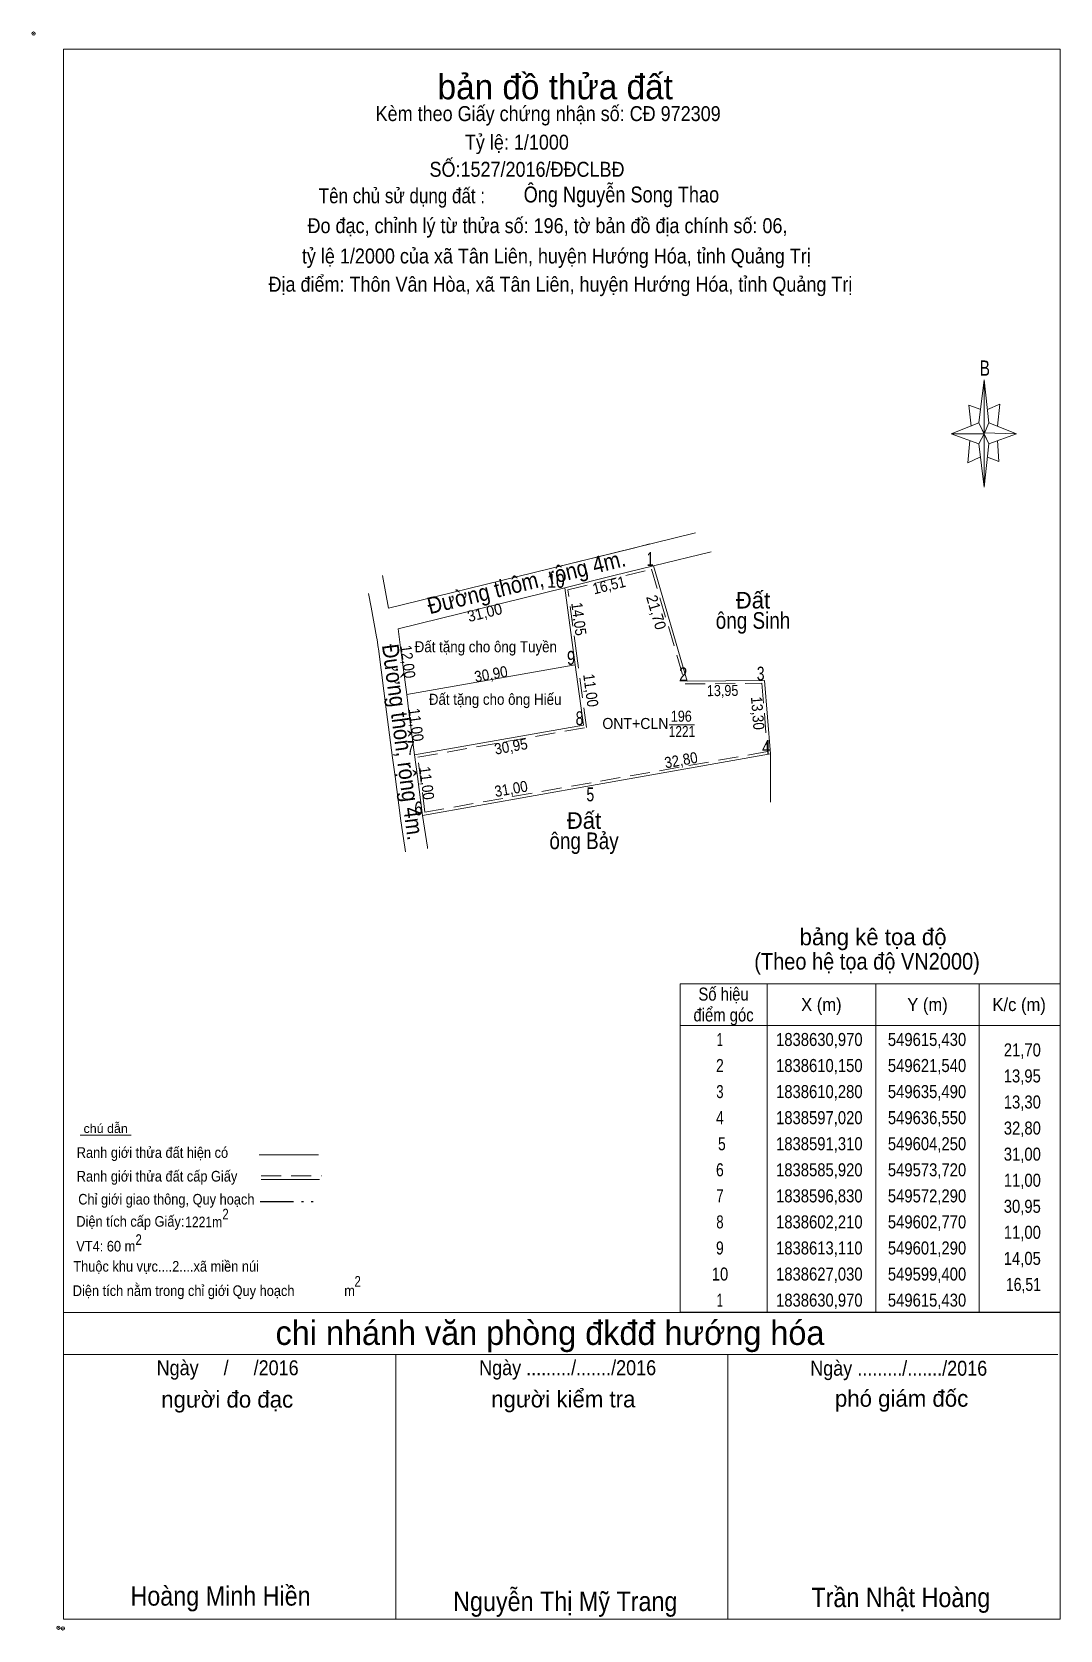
# Model space of a CAD drawing. Header units: metres. Extents: x 549052 to 550581, y 1838399 to 1838733.
# Drawn here: x 549503.2 to 549688.9, y 1838438.8 to 1838727.4 of the extents above; entities that cross this region are included whole.
import ezdxf
from ezdxf.enums import TextEntityAlignment as Align

# ---------------------------------------------------------------- set-up
doc = ezdxf.new("R2010")
doc.units = ezdxf.units.M
doc.header["$LTSCALE"] = 1.2
doc.header["$PDMODE"] = 32
doc.header["$PDSIZE"] = 0.6
for name, pattern in [('DASH_DOUBLE_DOT', [9.2, 5, -1.2, 0.3, -1.2, 0.3, -1.2]), ('DOTTED', [1.5, 0.3, -1.2]), ('MEDIUM_DASHED', [4.5, 3, -1.5])]:
    doc.linetypes.add(name, pattern=pattern)
for name, color, linetype, lineweight in [('1', 7, 'DOTTED', 13), ('10', 7, 'Continuous', 13), ('15', 7, 'Continuous', 13), ('23', 7, 'Continuous', 13), ('28', 7, 'Continuous', 13), ('63', 7, 'Continuous', 13)]:
    doc.layers.add(name, color=color, linetype=linetype, lineweight=lineweight)

msp = doc.modelspace()

# ---------------------------------------------------------------- texts
at = {"layer": '1'}
for s, width, p in [('Đất tặng cho ông Tuyền', 0.9, (549585.15, 1838615.38)), ('Đất tặng cho ông Hiếu', 0.9, (549586.835, 1838605.88)), ('ONT+CLN', 0.95, (549612.17, 1838601.51)), ('196', 0.85, (549620.46, 1838602.83)), ('1221', 0.8, (549620.58, 1838600.07))]:
    msp.add_text(s, height=2, dxfattribs=dict(at, width=width)).set_placement(p, align=Align.CENTER)
at = {"layer": '15', "width": 0.9}
for s, rotation, p in [('Đường thôm, rộng 4m.', 13.818, (549592.842, 1838626.612)), ('Đường thôn, rộng 4m.', 277.49, (549568.706, 1838598.961))]:
    msp.add_text(s, height=3, rotation=rotation, dxfattribs=at).set_placement(p, align=Align.CENTER)
at = {"layer": '15'}
for p in [(549633.405, 1838623.28), (549602.885, 1838583.48)]:
    msp.add_text('Đất', height=3, dxfattribs=at).set_placement(p, align=Align.CENTER)
at = {"layer": '15', "width": 0.85}
for s, p in [('ông Sinh', (549633.41, 1838619.62)), ('ông Bảy', (549602.89, 1838579.82))]:
    msp.add_text(s, height=3, dxfattribs=at).set_placement(p, align=Align.CENTER)
at = {"layer": '28'}
for s, height, p in [('bản đồ thửa đất', 4.5, (549597.69, 1838715.27)), ('bảng kê tọa độ', 3, (549655.1, 1838562.45)), ('chi nhánh văn phòng đkđđ hướng hóa', 4.374, (549596.74, 1838490.25)), ('người đo đạc', 3, (549538.435, 1838478.93)), ('người kiểm tra', 3, (549599.145, 1838478.97)), ('phó giám đốc', 3, (549660.25, 1838479.09))]:
    msp.add_text(s, height=height, dxfattribs=at).set_placement(p, align=Align.CENTER)
for s, height, width, p in [('Kèm theo Giấy chứng nhận số: CĐ 972309', 2.7, 0.9, (549596.41, 1838711.33)), ('Tỷ lệ: 1/1000', 2.7, 0.9, (549590.76, 1838706.17)), ('SỐ:1527/2016/ĐĐCLBĐ', 2.7, 0.9, (549592.59, 1838701.27)), ('Tên chủ sử dụng đất :', 2.7, 0.85, (549569.99, 1838696.49)), ('Đo đạc, chỉnh lý từ thửa số: 196, tờ bản đồ địa chính số: 06,', 2.7, 0.9, (549596.29, 1838691.09)), (' tỷ lệ 1/2000 của xã Tân Liên, huyện Hướng Hóa, tỉnh Quảng Trị', 2.7, 0.9, (549597.435, 1838685.61)), ('Địa điểm: Thôn Vân Hòa, xã Tân Liên, huyện Hướng Hóa, tỉnh Quảng Trị', 2.7, 0.9, (549598.63, 1838680.51)), ('B', 2.755, 0.75, (549675.29, 1838665.33)), ('(Theo hệ tọa độ VN2000)', 3, 0.9, (549654.01, 1838558.05)), ('chú dẫn', 1.6, 1.05, (549516.485, 1838528.55)), ('Ranh giới thửa đất hiện có ', 1.92, 0.9, (549525.25, 1838524.05)), ('Ranh giới thửa đất cấp Giấy', 1.92, 0.9, (549525.76, 1838519.77)), ('Chỉ giới giao thông, Quy hoạch', 1.92, 0.9, (549527.445, 1838515.61)), ('Diện tích cấp Giấy: ', 1.92, 0.9, (549521.265, 1838511.61)), ('1221m ', 1.92, 0.85, (549534.49, 1838511.51)), ('2', 1.92, 0.8, (549538.135, 1838512.93)), ('2', 1.92, 0.8, (549538.135, 1838512.93)), (' VT4: 60 m ', 1.92, 0.9, (549516.5, 1838507.13)), ('2', 1.92, 0.8, (549522.445, 1838508.32)), ('Thuộc khu vực....2....xã miền núi', 1.92, 0.9, (549527.405, 1838503.49)), ('2', 1.92, 0.8, (549561.995, 1838500.77)), ('Diện tích nằm trong chỉ giới Quy hoạch              m', 1.92, 0.9, (549536.02, 1838499.09)), ('Ngày     /     /2016', 2.7, 0.9, (549538.515, 1838484.77)), ('Ngày ........./......./2016', 2.7, 0.9, (549599.93, 1838484.79)), ('Ngày ........./......./2016', 2.7, 0.9, (549659.73, 1838484.69)), ('Hoàng Minh Hiền', 3.5, 0.9, (549537.235, 1838443.16)), ('Nguyễn Thị Mỹ Trang', 3.5, 0.9, (549599.505, 1838442.18)), ('Trần Nhật Hoàng', 3.5, 0.9, (549660.115, 1838442.89))]:
    msp.add_text(s, height=height, dxfattribs=dict(at, width=width)).set_placement(p, align=Align.CENTER)
at = {"layer": '28', "width": 0.85}
msp.add_text('Ông Nguyễn Song Thao', height=2.88, dxfattribs=at).set_placement((549591.99, 1838696.63))
at = {"layer": '63'}
for s, height, width, p in [('1', 2.5, 0.65, (549615.43, 1838630.97)), ('10', 2.5, 0.85, (549599.4, 1838627.03)), ('9', 2.5, 0.8, (549601.29, 1838613.11)), ('2', 2.5, 0.8, (549621.54, 1838610.15)), ('3', 2.5, 0.75, (549635.49, 1838610.28)), ('8', 2.5, 0.75, (549602.77, 1838602.21)), ('7', 2.5, 0.75, (549572.29, 1838596.83)), ('4', 2.5, 0.8, (549636.55, 1838597.02)), ('5', 2.5, 0.75, (549604.72, 1838588.45)), ('6', 2.5, 0.8, (549573.72, 1838585.92)), ('21,70', 2.355, 0.85, (549685.41, 1838542.37)), ('13,95', 2.355, 0.85, (549685.4, 1838537.67)), ('13,30', 2.355, 0.85, (549685.41, 1838532.96)), ('32,80', 2.355, 0.85, (549685.41, 1838528.25)), ('31,00', 2.355, 0.85, (549685.41, 1838523.54)), ('11,00', 2.355, 0.85, (549685.41, 1838518.83)), ('30,95', 2.355, 0.85, (549685.4, 1838514.12)), ('11,00', 2.355, 0.85, (549685.41, 1838509.42)), ('14,05', 2.355, 0.85, (549685.4, 1838504.71)), ('16,51', 2.355, 0.8, (549685.41, 1838500))]:
    msp.add_text(s, height=height, dxfattribs=dict(at, width=width)).set_placement(p, align=Align.RIGHT)
for s, rotation, width, p in [('16,51', 13.809, 0.9, (549607.641, 1838626.535)), ('31,00', 13.812, 0.95, (549585.191, 1838621.583)), ('14,05', 277.732, 0.9, (549600.974, 1838621.255)), ('21,70', 286.355, 0.95, (549614.98, 1838622.312)), ('12,00', 277.475, 0.9, (549570.095, 1838613.55)), ('30,90', 10.008, 0.9, (549586.256, 1838610.456)), ('11,00', 277.732, 0.9, (549603.129, 1838608.365)), ('13,95', 0.534, 0.85, (549627.931, 1838607.467)), ('13,30', 274.57, 0.9, (549633.268, 1838604.295)), ('11,00', 277.467, 0.9, (549571.585, 1838602.15)), ('30,95', 10.01, 0.9, (549589.866, 1838597.399)), ('32,80', 10.025, 0.9, (549620.586, 1838594.917)), ('11,00', 277.467, 0.9, (549573.495, 1838591.61)), ('31,00', 10.012, 0.9, (549589.886, 1838589.736))]:
    msp.add_text(s, height=2, rotation=rotation, dxfattribs=dict(at, width=width)).set_placement(p, align=Align.CENTER)
for s, width, p in [('Số hiệu', 0.85, (549628.09, 1838552.45)), ('điểm góc', 0.85, (549628.09, 1838548.69)), ('X (m)', 0.95, (549645.76, 1838550.57)), ('Y (m)', 0.95, (549664.93, 1838550.57)), ('K/c (m)', 0.95, (549681.485, 1838550.57)), ('1', 0.65, (549627.425, 1838544.25)), ('1838630,970', 0.85, (549645.39, 1838544.25)), ('549615,430', 0.85, (549664.845, 1838544.25)), ('2', 0.8, (549627.43, 1838539.55)), ('1838610,150', 0.85, (549645.39, 1838539.55)), ('549621,540', 0.85, (549664.845, 1838539.55)), ('3', 0.75, (549627.435, 1838534.84)), ('1838610,280', 0.85, (549645.39, 1838534.84)), ('549635,490', 0.85, (549664.845, 1838534.84)), ('4', 0.8, (549627.43, 1838530.13)), ('1838597,020', 0.85, (549645.39, 1838530.13)), ('549636,550', 0.85, (549664.845, 1838530.13)), (' 5', 0.8, (549627.435, 1838525.42)), ('1838591,310', 0.85, (549645.39, 1838525.42)), ('549604,250', 0.85, (549664.845, 1838525.42)), ('6', 0.8, (549627.43, 1838520.71)), ('1838585,920', 0.85, (549645.39, 1838520.71)), ('549573,720', 0.85, (549664.845, 1838520.71)), ('7', 0.75, (549627.44, 1838516)), ('1838596,830', 0.85, (549645.39, 1838516)), ('549572,290', 0.85, (549664.845, 1838516)), ('8', 0.75, (549627.44, 1838511.3)), ('1838602,210', 0.85, (549645.39, 1838511.3)), ('549602,770', 0.85, (549664.845, 1838511.3)), ('9', 0.8, (549627.425, 1838506.59)), ('1838613,110', 0.85, (549645.39, 1838506.59)), ('549601,290', 0.85, (549664.845, 1838506.59)), ('10', 0.85, (549627.45, 1838501.88)), ('1838627,030', 0.85, (549645.39, 1838501.88)), ('549599,400', 0.85, (549664.845, 1838501.88)), ('1', 0.65, (549627.425, 1838497.17)), ('1838630,970', 0.85, (549645.39, 1838497.17)), ('549615,430', 0.85, (549664.845, 1838497.17))]:
    msp.add_text(s, height=2.355, dxfattribs=dict(at, width=width)).set_placement(p, align=Align.CENTER)

# ---------------------------------------------------------------- linework, layer by layer
at = {"layer": '1', "linetype": 'Continuous'}
msp.add_line((549601.29, 1838613.11), (549602.77, 1838602.21), dxfattribs=at)
at = {"layer": '1', "linetype": 'MEDIUM_DASHED'}
msp.add_lwpolyline([(549615.08, 1838630.37), (549621.17, 1838609.65), (549635.03, 1838609.78), (549636.02, 1838597.43), (549604.16, 1838591.8), (549574.15, 1838586.5), (549572.85, 1838596.42), (549603.33, 1838601.8), (549601.58, 1838614.75), (549599.96, 1838626.65)], close=True, dxfattribs=at)
at = {"layer": '10'}
for p, q in [((549615.43, 1838630.97), (549621.54, 1838610.15)), ((549635.49, 1838610.28), (549636.55, 1838597.02)), ((549636.6, 1838588.31), (549636.55, 1838597.02))]:
    msp.add_line(p, q, dxfattribs=at)
at = {"layer": '15'}
for p, q in [((549593.62, 1838629.73), (549623.03, 1838636.96)), ((549611.83, 1838634.21), (549614.8, 1838634.94)), ((549593.62, 1838629.73), (549611.83, 1838634.21)), ((549615.43, 1838630.97), (549625.85, 1838633.53)), ((549567.6, 1838623.33), (549593.62, 1838629.73)), ((549599.4, 1838627.03), (549608.29, 1838629.22)), ((549608.29, 1838629.22), (549615.43, 1838630.97)), ((549569.3, 1838619.63), (549599.4, 1838627.03)), ((549599.4, 1838627.03), (549601.29, 1838613.11)), ((549563.98, 1838626), (549564.44, 1838623.51)), ((549565.71, 1838616.25), (549565.53, 1838617.6)), ((549565.74, 1838616.01), (549565.71, 1838616.25)), ((549601.29, 1838613.11), (549570.86, 1838607.74)), ((549635.49, 1838610.28), (549621.54, 1838610.15)), ((549602.45, 1838604.6), (549602.77, 1838602.21)), ((549602.77, 1838602.21), (549572.29, 1838596.83)), ((549618.26, 1838602.26), (549622.82, 1838602.26))]:
    msp.add_line(p, q, dxfattribs=at)
for points in [[(549564.44, 1838623.51), (549565.43, 1838618.14), (549565.53, 1838617.6)], [(549636.55, 1838597.02), (549604.25, 1838591.31), (549573.72, 1838585.92)]]:
    msp.add_lwpolyline(points, dxfattribs=at)
at = {"layer": '23'}
for p, q in [((549567.6, 1838623.33), (549566.49, 1838629.27)), ((549565.74, 1838616.01), (549567.23, 1838604.6)), ((549570.86, 1838607.74), (549571.27, 1838604.6)), ((549567.23, 1838604.6), (549568.32, 1838596.31)), ((549571.27, 1838604.6), (549572.29, 1838596.83)), ((549568.32, 1838596.31), (549568.76, 1838592.92)), ((549572.29, 1838596.83), (549572.8, 1838592.92)), ((549568.76, 1838592.92), (549569.75, 1838585.4)), ((549572.8, 1838592.92), (549573.72, 1838585.92)), ((549570.67, 1838579.3), (549570.54, 1838580.18)), ((549574.63, 1838579.9), (549574.59, 1838580.18))]:
    msp.add_line(p, q, dxfattribs=at)
for points in [[(549569.3, 1838619.63), (549569.74, 1838616.25), (549570.86, 1838607.74)], [(549574.59, 1838580.18), (549574.42, 1838581.3), (549573.72, 1838585.92)], [(549570.54, 1838580.18), (549570.37, 1838581.3), (549569.76, 1838585.32)]]:
    msp.add_lwpolyline(points, dxfattribs=at)
at = {"layer": '28'}
for p, q in [((549674.19, 1838656.81), (549675.19, 1838664.61)), ((549675.99, 1838656.81), (549680.99, 1838654.81)), ((549674.19, 1838653.01), (549669.19, 1838654.81)), ((549675.99, 1838653.01), (549675.19, 1838645.21)), ((549677.59, 1838653.61), (549677.79, 1838649.81)), ((549677.79, 1838649.81), (549675.79, 1838650.61)), ((549511.89, 1838528.15), (549521.09, 1838528.15)), ((549544.19, 1838524.61), (549554.95, 1838524.61)), ((549544.59, 1838520.13), (549555.11, 1838520.13)), ((549508.87, 1838496.13), (549688.87, 1838496.13)), ((549508.87, 1838488.53), (549688.47, 1838488.53)), ((549508.87, 1838488.53), (549688.47, 1838488.53)), ((549508.87, 1838488.53), (549688.47, 1838488.53)), ((549568.87, 1838440.73), (549568.87, 1838488.53)), ((549628.87, 1838440.73), (549628.87, 1838488.53))]:
    msp.add_line(p, q, dxfattribs=at)
at = {"layer": '28', "linetype": 'MEDIUM_DASHED'}
msp.add_line((549544.59, 1838520.77), (549555.47, 1838520.77), dxfattribs=at)
at = {"layer": '28', "linetype": 'DASH_DOUBLE_DOT', "lineweight": 25}
msp.add_line((549544.39, 1838516.19), (549554.87, 1838516.19), dxfattribs=at)
at = {"layer": '28'}
for points in [[(549508.87, 1838724.33), (549688.87, 1838724.33), (549688.87, 1838440.73), (549508.87, 1838440.73)], [(549675.19, 1838664.61), (549675.99, 1838656.81), (549675.19, 1838654.81)], [(549675.19, 1838654.81), (549669.19, 1838654.81), (549674.19, 1838656.81), (549675.99, 1838653.01), (549680.99, 1838654.81), (549675.19, 1838655.01)], [(549675.19, 1838654.81), (549675.19, 1838645.21), (549674.19, 1838653.01)]]:
    msp.add_lwpolyline(points, close=True, dxfattribs=at)
for points in [[(549674.59, 1838659.21), (549672.39, 1838660.01), (549672.79, 1838656.21)], [(549675.79, 1838659.21), (549677.99, 1838660.21), (549677.59, 1838656.21)], [(549675.19, 1838654.81), (549674.19, 1838656.81), (549669.19, 1838654.81)], [(549672.59, 1838653.61), (549672.19, 1838649.61), (549674.39, 1838650.61)], [(549675.19, 1838654.81), (549675.99, 1838653.01), (549680.99, 1838654.81)], [(549688.87, 1838440.73), (549508.87, 1838440.73), (549508.87, 1838488.53)]]:
    msp.add_lwpolyline(points, dxfattribs=at)
for p in [(549503.47, 1838727.13), (549507.95, 1838439.17), (549508.75, 1838439.05)]:
    msp.add_point(p, dxfattribs=at)
at = {"layer": '63'}
for p, q in [((549635.94, 1838555.51), (549635.94, 1838496.18)), ((549655.58, 1838555.51), (549655.58, 1838496.18)), ((549674.28, 1838555.51), (549674.28, 1838496.18)), ((549620.24, 1838547.97), (549688.87, 1838547.97))]:
    msp.add_line(p, q, dxfattribs=at)
msp.add_lwpolyline([(549620.24, 1838555.51), (549688.87, 1838555.51), (549688.87, 1838496.18), (549620.24, 1838496.18)], close=True, dxfattribs=at)

msp.set_redraw_order([(e.dxf.handle, doc.entitydb.next_handle()) for e in msp.query("TEXT MTEXT ATTDEF DIMENSION ARC_DIMENSION")])  # texts and dimensions are drawn at this point

doc.saveas('drawing.dxf')
